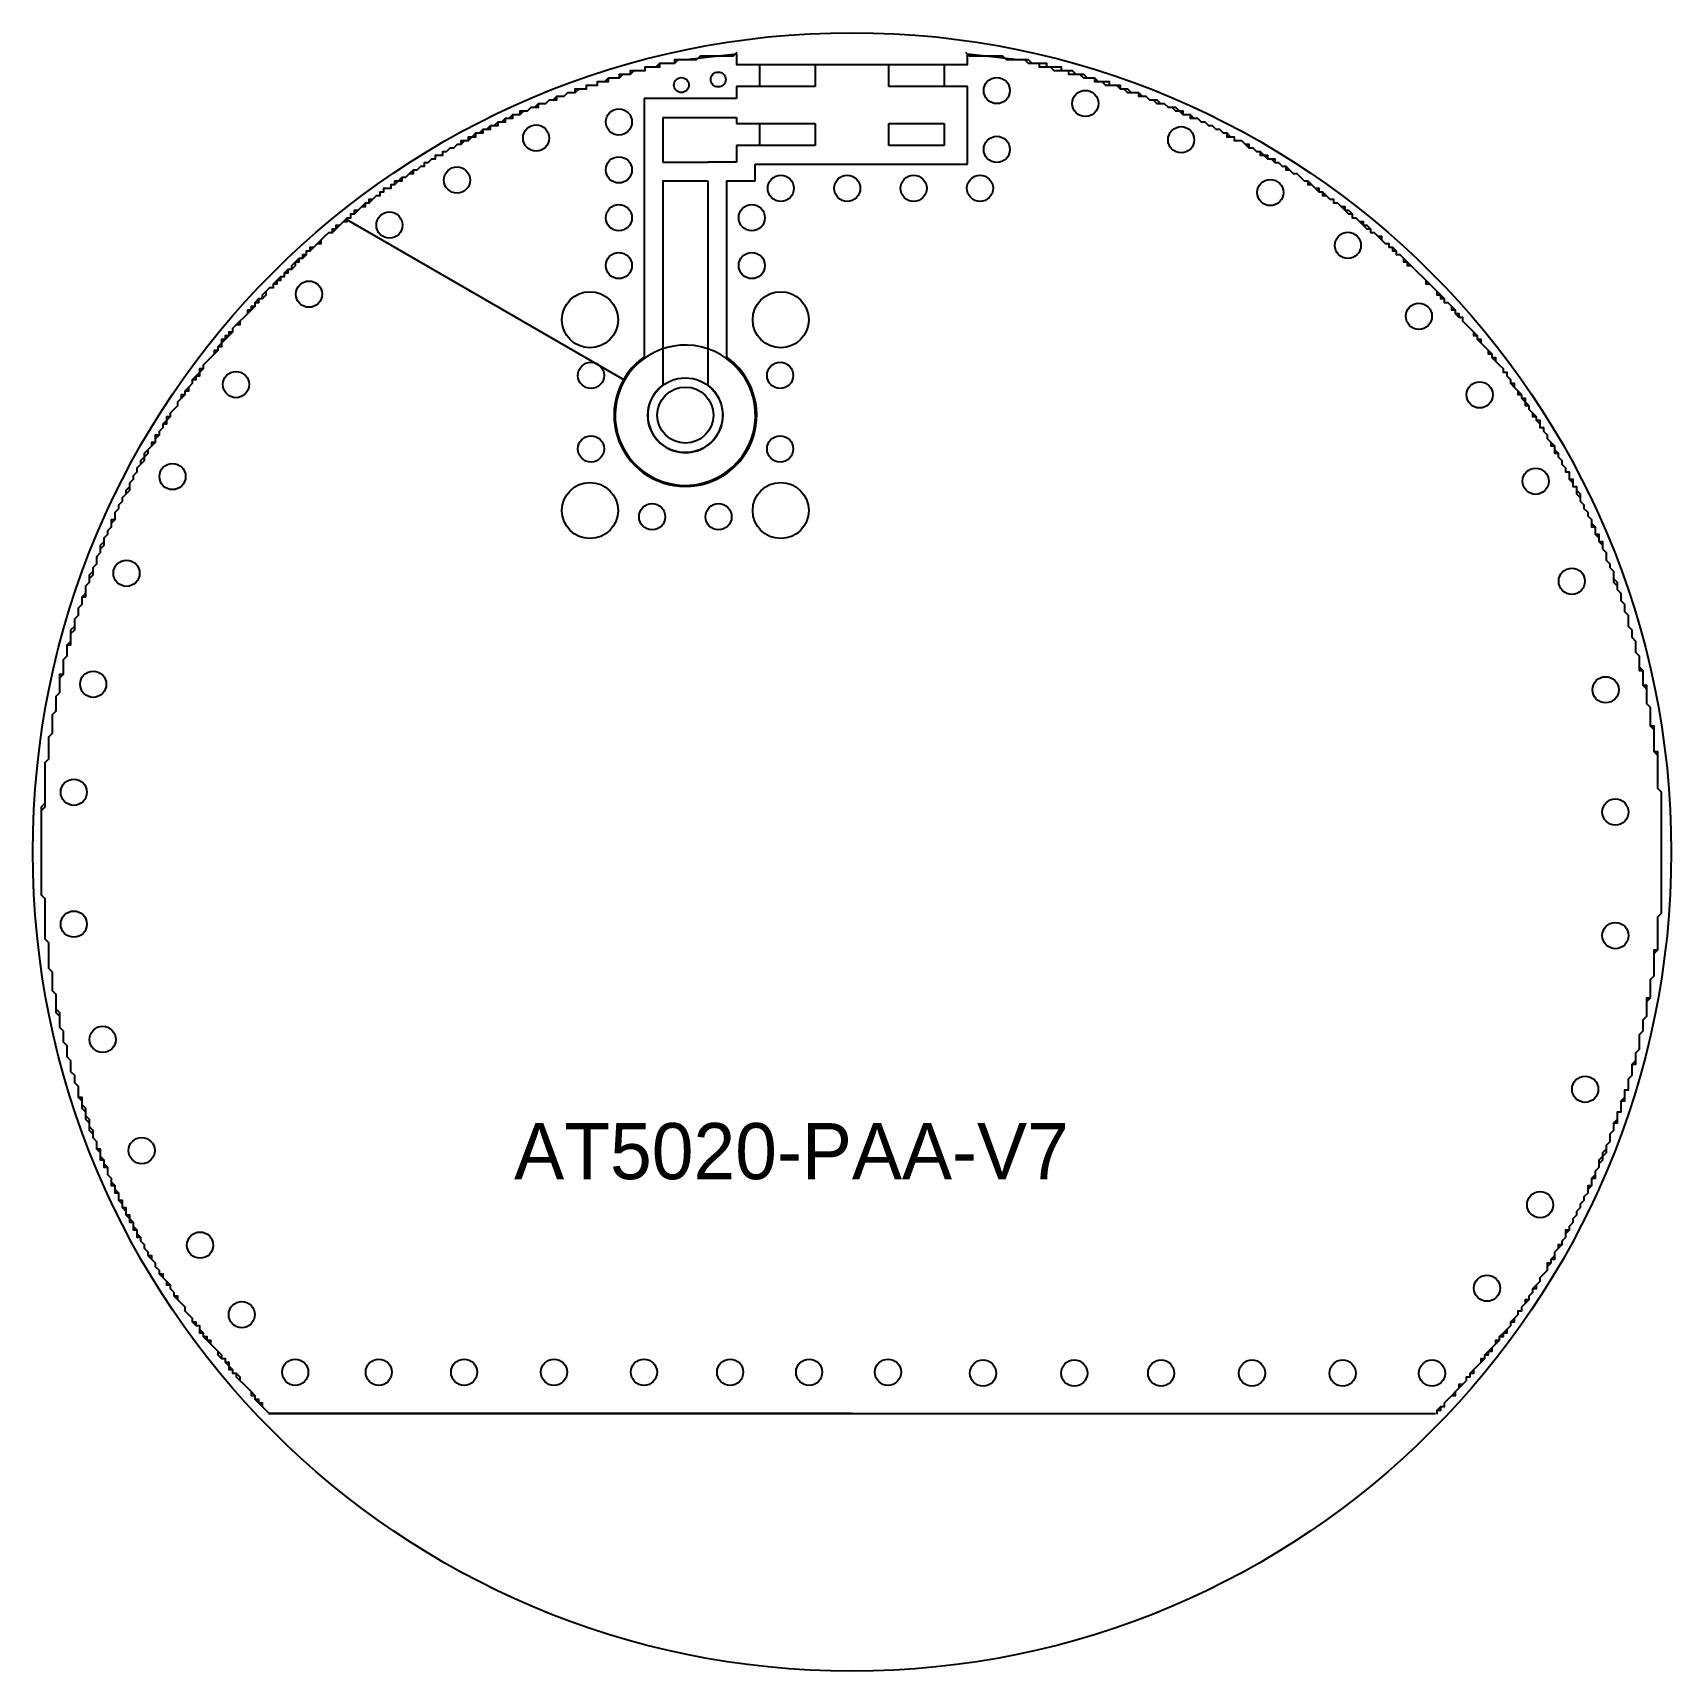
# Model space of a CAD drawing. Extents: x 17203.1 to 17247.6, y -30105.9 to -30061.4.
import ezdxf

# ---------------------------------------------------------------- set-up
doc = ezdxf.new("R2010")
doc.units = 0
for name, color, linetype in [('BOTTOM-METAL', 30, 'CONTINUOUS'), ('CUT', 7, 'CONTINUOUS'), ('HOLE', 7, 'CONTINUOUS'), ('LAND', 10, 'CONTINUOUS'), ('TEXT-TOP', 7, 'CONTINUOUS'), ('TOP-METAL', 5, 'CONTINUOUS'), ('VIA', 82, 'CONTINUOUS')]:
    doc.layers.add(name, color=color, linetype=linetype)

msp = doc.modelspace()

# ---------------------------------------------------------------- texts
at = {"layer": 'TEXT-TOP'}
msp.add_text('AT5020-PAA-V7', height=1.524, dxfattribs=at).set_placement((17216.139, -30092.519))

# ---------------------------------------------------------------- linework, layer by layer
at = {"layer": 'BOTTOM-METAL'}
for p, q in [((17219.137, -30070.814), (17211.577, -30066.449)), ((17219.14, -30070.81), (17211.581, -30066.446)), ((17225.316, -30098.885), (17209.463, -30098.885)), ((17225.316, -30098.885), (17241.169, -30098.885))]:
    msp.add_line(p, q, dxfattribs=at)
for points in [[(17220.72, -30062.117), (17222.182, -30061.947)], [(17222.182, -30061.947), (17222.182, -30062.239), (17228.45, -30062.239), (17228.45, -30061.947)], [(17228.45, -30061.947), (17229.912, -30062.117)]]:
    msp.add_lwpolyline(points, dxfattribs=at)
for points in [[(17211.6, -30066.4, 0), (17211.6, -30066.4, 0), (17211.7, -30066.4, 0), (17211.7, -30066.4, 0), (17211.7, -30066.3, 0), (17211.8, -30066.3, 0), (17211.8, -30066.3, 0), (17211.8, -30066.2, 0), (17211.9, -30066.2, 0), (17211.9, -30066.2, 0), (17211.9, -30066.2, 0), (17212, -30066.1, 0), (17212, -30066.1, 0), (17212.1, -30066.1, 0), (17212.1, -30066.1, 0), (17212.1, -30066, 0), (17212.2, -30066, 0), (17212.2, -30066, 0), (17212.2, -30065.9, 0), (17212.3, -30065.9, 0), (17212.3, -30065.9, 0), (17212.3, -30065.9, 0), (17212.4, -30065.8, 0), (17212.4, -30065.8, 0), (17212.5, -30065.8, 0), (17212.5, -30065.8, 0), (17212.5, -30065.7, 0), (17212.6, -30065.7, 0), (17212.6, -30065.7, 0), (17212.6, -30065.6, 0), (17212.7, -30065.6, 0), (17212.7, -30065.6, 0), (17212.8, -30065.6, 0), (17212.8, -30065.5, 0), (17212.8, -30065.5, 0), (17212.9, -30065.5, 0), (17212.9, -30065.5, 0), (17212.9, -30065.4, 0), (17213, -30065.4, 0), (17213, -30065.4, 0), (17213.1, -30065.4, 0), (17213.1, -30065.3, 0), (17213.1, -30065.3, 0), (17213.2, -30065.3, 0), (17213.2, -30065.3, 0), (17213.3, -30065.2, 0), (17213.3, -30065.2, 0), (17213.3, -30065.2, 0), (17213.4, -30065.2, 0), (17213.4, -30065.1, 0), (17213.4, -30065.1, 0), (17213.5, -30065.1, 0), (17213.5, -30065.1, 0), (17213.6, -30065, 0), (17213.6, -30065, 0), (17213.6, -30065, 0), (17213.7, -30065, 0), (17213.7, -30064.9, 0), (17213.8, -30064.9, 0), (17213.8, -30064.9, 0), (17213.8, -30064.9, 0), (17213.9, -30064.8, 0), (17213.9, -30064.8, 0), (17213.9, -30064.8, 0), (17214, -30064.8, 0), (17214, -30064.7, 0), (17214.1, -30064.7, 0), (17214.1, -30064.7, 0), (17214.1, -30064.7, 0), (17214.2, -30064.7, 0), (17214.2, -30064.6, 0), (17214.3, -30064.6, 0), (17214.3, -30064.6, 0), (17214.3, -30064.6, 0), (17214.4, -30064.5, 0), (17214.4, -30064.5, 0), (17214.5, -30064.5, 0), (17214.5, -30064.5, 0), (17214.5, -30064.5, 0), (17214.6, -30064.4, 0), (17214.6, -30064.4, 0), (17214.7, -30064.4, 0), (17214.7, -30064.4, 0), (17214.7, -30064.3, 0), (17214.8, -30064.3, 0), (17214.8, -30064.3, 0), (17214.9, -30064.3, 0), (17214.9, -30064.3, 0), (17214.9, -30064.2, 0), (17215, -30064.2, 0), (17215, -30064.2, 0), (17215.1, -30064.2, 0), (17215.1, -30064.1, 0), (17215.1, -30064.1, 0), (17215.2, -30064.1, 0), (17215.2, -30064.1, 0), (17215.3, -30064.1, 0), (17215.3, -30064, 0), (17215.3, -30064, 0), (17215.4, -30064, 0), (17215.4, -30064, 0), (17215.5, -30064, 0), (17215.5, -30063.9, 0), (17215.6, -30063.9, 0), (17215.6, -30063.9, 0), (17215.6, -30063.9, 0), (17215.7, -30063.9, 0), (17215.7, -30063.8, 0), (17215.8, -30063.8, 0), (17215.8, -30063.8, 0), (17215.8, -30063.8, 0), (17215.9, -30063.8, 0), (17215.9, -30063.7, 0), (17216, -30063.7, 0), (17216, -30063.7, 0), (17216, -30063.7, 0), (17216.1, -30063.7, 0), (17216.1, -30063.6, 0), (17216.2, -30063.6, 0), (17216.2, -30063.6, 0), (17216.3, -30063.6, 0), (17216.3, -30063.6, 0), (17216.3, -30063.5, 0), (17216.4, -30063.5, 0), (17216.4, -30063.5, 0), (17216.5, -30063.5, 0), (17216.5, -30063.5, 0), (17216.5, -30063.5, 0), (17216.6, -30063.4, 0), (17216.6, -30063.4, 0), (17216.7, -30063.4, 0), (17216.7, -30063.4, 0), (17216.8, -30063.4, 0), (17216.8, -30063.3, 0), (17216.8, -30063.3, 0), (17216.9, -30063.3, 0), (17216.9, -30063.3, 0), (17217, -30063.3, 0), (17217, -30063.3, 0), (17217.1, -30063.2, 0), (17217.1, -30063.2, 0), (17217.1, -30063.2, 0), (17217.2, -30063.2, 0), (17217.2, -30063.2, 0), (17217.3, -30063.2, 0), (17217.3, -30063.1, 0), (17217.4, -30063.1, 0), (17217.4, -30063.1, 0), (17217.4, -30063.1, 0), (17217.5, -30063.1, 0), (17217.5, -30063.1, 0), (17217.6, -30063, 0), (17217.6, -30063, 0), (17217.7, -30063, 0), (17217.7, -30063, 0), (17217.7, -30063, 0), (17217.8, -30063, 0), (17217.8, -30062.9, 0), (17217.9, -30062.9, 0), (17217.9, -30062.9, 0), (17218, -30062.9, 0), (17218, -30062.9, 0), (17218, -30062.9, 0), (17218.1, -30062.9, 0), (17218.1, -30062.8, 0), (17218.2, -30062.8, 0), (17218.2, -30062.8, 0), (17218.3, -30062.8, 0), (17218.3, -30062.8, 0), (17218.3, -30062.8, 0), (17218.4, -30062.8, 0), (17218.4, -30062.7, 0), (17218.5, -30062.7, 0), (17218.5, -30062.7, 0), (17218.6, -30062.7, 0), (17218.6, -30062.7, 0), (17218.6, -30062.7, 0), (17218.7, -30062.7, 0), (17218.7, -30062.6, 0), (17218.8, -30062.6, 0), (17218.8, -30062.6, 0), (17218.9, -30062.6, 0), (17218.9, -30062.6, 0), (17219, -30062.6, 0), (17219, -30062.6, 0), (17219, -30062.5, 0), (17219.1, -30062.5, 0), (17219.1, -30062.5, 0), (17219.2, -30062.5, 0), (17219.2, -30062.5, 0), (17219.3, -30062.5, 0), (17219.3, -30062.5, 0), (17219.3, -30062.4, 0), (17219.4, -30062.4, 0), (17219.4, -30062.4, 0), (17219.5, -30062.4, 0), (17219.5, -30062.4, 0), (17219.6, -30062.4, 0), (17219.6, -30062.4, 0), (17219.7, -30062.4, 0), (17219.7, -30062.3, 0), (17219.7, -30062.3, 0), (17219.8, -30062.3, 0), (17219.8, -30062.3, 0), (17219.9, -30062.3, 0), (17219.9, -30062.3, 0), (17220, -30062.3, 0), (17220, -30062.3, 0), (17220.1, -30062.3, 0), (17220.1, -30062.2, 0), (17220.1, -30062.2, 0), (17220.2, -30062.2, 0), (17220.2, -30062.2, 0), (17220.3, -30062.2, 0), (17220.3, -30062.2, 0), (17220.4, -30062.2, 0), (17220.4, -30062.2, 0), (17220.5, -30062.2, 0), (17220.5, -30062.2, 0), (17220.5, -30062.1, 0), (17220.6, -30062.1, 0), (17220.6, -30062.1, 0), (17220.7, -30062.1, 0), (17220.7, -30062.1, 0), (17220.8, -30062.1, 0), (17220.8, -30062.1, 0), (17220.9, -30062.1, 0), (17220.9, -30062.1, 0), (17221, -30062.1, 0), (17221, -30062.1, 0), (17221, -30062.1, 0), (17221.1, -30062.1, 0), (17221.1, -30062.1, 0), (17221.2, -30062, 0), (17221.2, -30062, 0), (17221.3, -30062, 0), (17221.3, -30062, 0), (17221.4, -30062, 0), (17221.4, -30062, 0), (17221.5, -30062, 0), (17221.5, -30062, 0), (17221.5, -30062, 0), (17221.6, -30062, 0), (17221.6, -30062, 0), (17221.7, -30062, 0), (17221.7, -30062, 0), (17221.8, -30062, 0), (17221.8, -30062, 0), (17221.9, -30062, 0), (17221.9, -30062, 0), (17222, -30062, 0), (17222, -30062, 0), (17222, -30062, 0), (17222.1, -30062, 0), (17222.1, -30062, 0), (17222.2, -30061.9, 0)], [(17228.4, -30061.9, 0), (17228.5, -30062, 0), (17228.6, -30062, 0), (17228.7, -30062, 0), (17228.8, -30062, 0), (17228.8, -30062, 0), (17228.9, -30062, 0), (17229, -30062, 0), (17229.1, -30062, 0), (17229.2, -30062, 0), (17229.2, -30062, 0), (17229.3, -30062, 0), (17229.4, -30062, 0), (17229.5, -30062.1, 0), (17229.6, -30062.1, 0), (17229.6, -30062.1, 0), (17229.7, -30062.1, 0), (17229.8, -30062.1, 0), (17229.9, -30062.1, 0), (17229.9, -30062.1, 0), (17230, -30062.1, 0), (17230.1, -30062.1, 0), (17230.2, -30062.2, 0), (17230.3, -30062.2, 0), (17230.3, -30062.2, 0), (17230.4, -30062.2, 0), (17230.5, -30062.2, 0), (17230.6, -30062.2, 0), (17230.6, -30062.3, 0), (17230.7, -30062.3, 0), (17230.8, -30062.3, 0), (17230.9, -30062.3, 0), (17231, -30062.3, 0), (17231, -30062.4, 0), (17231.1, -30062.4, 0), (17231.2, -30062.4, 0), (17231.3, -30062.4, 0), (17231.3, -30062.4, 0), (17231.4, -30062.5, 0), (17231.5, -30062.5, 0), (17231.6, -30062.5, 0), (17231.6, -30062.5, 0), (17231.7, -30062.6, 0), (17231.8, -30062.6, 0), (17231.9, -30062.6, 0), (17231.9, -30062.6, 0), (17232, -30062.7, 0), (17232.1, -30062.7, 0), (17232.2, -30062.7, 0), (17232.3, -30062.7, 0), (17232.3, -30062.8, 0), (17232.4, -30062.8, 0), (17232.5, -30062.8, 0), (17232.6, -30062.8, 0), (17232.6, -30062.9, 0), (17232.7, -30062.9, 0), (17232.8, -30062.9, 0), (17232.9, -30063, 0), (17232.9, -30063, 0), (17233, -30063, 0), (17233.1, -30063, 0), (17233.1, -30063.1, 0), (17233.2, -30063.1, 0), (17233.3, -30063.1, 0), (17233.4, -30063.2, 0), (17233.4, -30063.2, 0), (17233.5, -30063.2, 0), (17233.6, -30063.3, 0), (17233.7, -30063.3, 0), (17233.7, -30063.3, 0), (17233.8, -30063.3, 0), (17233.9, -30063.4, 0), (17234, -30063.4, 0), (17234, -30063.4, 0), (17234.1, -30063.5, 0), (17234.2, -30063.5, 0), (17234.2, -30063.5, 0), (17234.3, -30063.6, 0), (17234.4, -30063.6, 0), (17234.5, -30063.6, 0), (17234.5, -30063.7, 0), (17234.6, -30063.7, 0), (17234.7, -30063.7, 0), (17234.8, -30063.8, 0), (17234.8, -30063.8, 0), (17234.9, -30063.8, 0), (17235, -30063.9, 0), (17235, -30063.9, 0), (17235.1, -30063.9, 0), (17235.2, -30064, 0), (17235.3, -30064, 0), (17235.3, -30064, 0), (17235.4, -30064.1, 0), (17235.5, -30064.1, 0), (17235.5, -30064.2, 0), (17235.6, -30064.2, 0), (17235.7, -30064.2, 0), (17235.7, -30064.3, 0), (17235.8, -30064.3, 0), (17235.9, -30064.3, 0), (17236, -30064.4, 0), (17236, -30064.4, 0), (17236.1, -30064.5, 0), (17236.2, -30064.5, 0), (17236.2, -30064.5, 0), (17236.3, -30064.6, 0), (17236.4, -30064.6, 0), (17236.4, -30064.7, 0), (17236.5, -30064.7, 0), (17236.6, -30064.7, 0), (17236.6, -30064.8, 0), (17236.7, -30064.8, 0), (17236.8, -30064.9, 0), (17236.9, -30064.9, 0), (17236.9, -30064.9, 0), (17237, -30065, 0), (17237.1, -30065, 0), (17237.1, -30065.1, 0), (17237.2, -30065.1, 0), (17237.3, -30065.2, 0), (17237.3, -30065.2, 0), (17237.4, -30065.2, 0), (17237.5, -30065.3, 0), (17237.5, -30065.3, 0), (17237.6, -30065.4, 0), (17237.7, -30065.4, 0), (17237.7, -30065.5, 0), (17237.8, -30065.5, 0), (17237.8, -30065.5, 0), (17237.9, -30065.6, 0), (17238, -30065.6, 0), (17238, -30065.7, 0), (17238.1, -30065.7, 0), (17238.2, -30065.8, 0), (17238.2, -30065.8, 0), (17238.3, -30065.9, 0), (17238.4, -30065.9, 0), (17238.4, -30066, 0), (17238.5, -30066, 0), (17238.6, -30066.1, 0), (17238.6, -30066.1, 0), (17238.7, -30066.2, 0), (17238.7, -30066.2, 0), (17238.8, -30066.3, 0), (17238.9, -30066.3, 0), (17238.9, -30066.4, 0), (17239, -30066.4, 0), (17239.1, -30066.5, 0), (17239.1, -30066.5, 0), (17239.2, -30066.6, 0), (17239.2, -30066.6, 0), (17239.3, -30066.7, 0), (17239.4, -30066.7, 0), (17239.4, -30066.8, 0), (17239.5, -30066.8, 0), (17239.6, -30066.9, 0), (17239.6, -30066.9, 0), (17239.7, -30067, 0), (17239.7, -30067, 0), (17239.8, -30067.1, 0), (17239.9, -30067.1, 0), (17239.9, -30067.2, 0), (17240, -30067.2, 0), (17240, -30067.3, 0), (17240.1, -30067.3, 0), (17240.1, -30067.4, 0), (17240.2, -30067.4, 0), (17240.3, -30067.5, 0), (17240.3, -30067.5, 0), (17240.4, -30067.6, 0), (17240.4, -30067.7, 0), (17240.5, -30067.7, 0), (17240.6, -30067.8, 0), (17240.6, -30067.8, 0), (17240.7, -30067.9, 0), (17240.7, -30067.9, 0), (17240.8, -30068, 0), (17240.8, -30068, 0), (17240.9, -30068.1, 0), (17240.9, -30068.2, 0), (17241, -30068.2, 0), (17241.1, -30068.3, 0), (17241.1, -30068.3, 0), (17241.2, -30068.4, 0), (17241.2, -30068.4, 0), (17241.3, -30068.5, 0), (17241.3, -30068.6, 0), (17241.4, -30068.6, 0), (17241.4, -30068.7, 0), (17241.5, -30068.7, 0), (17241.6, -30068.8, 0), (17241.6, -30068.8, 0), (17241.7, -30068.9, 0), (17241.7, -30069, 0), (17241.8, -30069, 0), (17241.8, -30069.1, 0), (17241.9, -30069.1, 0), (17241.9, -30069.2, 0), (17242, -30069.3, 0), (17242, -30069.3, 0), (17242.1, -30069.4, 0), (17242.1, -30069.4, 0), (17242.2, -30069.5, 0), (17242.2, -30069.6, 0), (17242.3, -30069.6, 0), (17242.3, -30069.7, 0), (17242.4, -30069.7, 0), (17242.4, -30069.8, 0), (17242.5, -30069.9, 0), (17242.5, -30069.9, 0), (17242.6, -30070, 0), (17242.6, -30070.1, 0), (17242.7, -30070.1, 0), (17242.7, -30070.2, 0), (17242.8, -30070.2, 0), (17242.8, -30070.3, 0), (17242.9, -30070.4, 0), (17242.9, -30070.4, 0), (17243, -30070.5, 0), (17243, -30070.6, 0), (17243.1, -30070.6, 0), (17243.1, -30070.7, 0), (17243.2, -30070.8, 0), (17243.2, -30070.8, 0), (17243.2, -30070.9, 0), (17243.3, -30071, 0), (17243.3, -30071, 0), (17243.4, -30071.1, 0), (17243.4, -30071.1, 0), (17243.5, -30071.2, 0), (17243.5, -30071.3, 0), (17243.6, -30071.3, 0), (17243.6, -30071.4, 0), (17243.7, -30071.5, 0), (17243.7, -30071.5, 0), (17243.7, -30071.6, 0), (17243.8, -30071.7, 0), (17243.8, -30071.7, 0), (17243.9, -30071.8, 0), (17243.9, -30071.9, 0), (17244, -30071.9, 0), (17244, -30072, 0), (17244, -30072.1, 0), (17244.1, -30072.1, 0), (17244.1, -30072.2, 0), (17244.2, -30072.3, 0), (17244.2, -30072.4, 0), (17244.2, -30072.4, 0), (17244.3, -30072.5, 0), (17244.3, -30072.6, 0), (17244.4, -30072.6, 0), (17244.4, -30072.7, 0), (17244.4, -30072.8, 0), (17244.5, -30072.8, 0), (17244.5, -30072.9, 0), (17244.6, -30073, 0), (17244.6, -30073, 0), (17244.6, -30073.1, 0), (17244.7, -30073.2, 0), (17244.7, -30073.3, 0), (17244.8, -30073.3, 0), (17244.8, -30073.4, 0), (17244.8, -30073.5, 0), (17244.9, -30073.5, 0), (17244.9, -30073.6, 0), (17244.9, -30073.7, 0), (17245, -30073.7, 0), (17245, -30073.8, 0), (17245, -30073.9, 0), (17245.1, -30074, 0), (17245.1, -30074, 0), (17245.1, -30074.1, 0), (17245.2, -30074.2, 0), (17245.2, -30074.2, 0), (17245.2, -30074.3, 0), (17245.3, -30074.4, 0), (17245.3, -30074.5, 0), (17245.3, -30074.5, 0), (17245.4, -30074.6, 0), (17245.4, -30074.7, 0), (17245.4, -30074.8, 0), (17245.5, -30074.8, 0), (17245.5, -30074.9, 0), (17245.5, -30075, 0), (17245.6, -30075, 0), (17245.6, -30075.1, 0), (17245.6, -30075.2, 0), (17245.7, -30075.3, 0), (17245.7, -30075.3, 0), (17245.7, -30075.4, 0), (17245.8, -30075.5, 0), (17245.8, -30075.6, 0), (17245.8, -30075.6, 0), (17245.8, -30075.7, 0), (17245.9, -30075.8, 0), (17245.9, -30075.9, 0), (17245.9, -30075.9, 0), (17246, -30076, 0), (17246, -30076.1, 0), (17246, -30076.2, 0), (17246, -30076.2, 0), (17246.1, -30076.3, 0), (17246.1, -30076.4, 0), (17246.1, -30076.5, 0), (17246.1, -30076.5, 0), (17246.2, -30076.6, 0), (17246.2, -30076.7, 0), (17246.2, -30076.8, 0), (17246.2, -30076.8, 0), (17246.3, -30076.9, 0), (17246.3, -30077, 0), (17246.3, -30077.1, 0), (17246.3, -30077.1, 0), (17246.4, -30077.2, 0), (17246.4, -30077.3, 0), (17246.4, -30077.4, 0), (17246.4, -30077.4, 0), (17246.4, -30077.5, 0), (17246.5, -30077.6, 0), (17246.5, -30077.7, 0), (17246.5, -30077.7, 0), (17246.5, -30077.8, 0), (17246.6, -30077.9, 0), (17246.6, -30078, 0), (17246.6, -30078.1, 0), (17246.6, -30078.1, 0), (17246.6, -30078.2, 0), (17246.7, -30078.3, 0), (17246.7, -30078.4, 0), (17246.7, -30078.4, 0), (17246.7, -30078.5, 0), (17246.7, -30078.6, 0), (17246.7, -30078.7, 0), (17246.8, -30078.7, 0), (17246.8, -30078.8, 0), (17246.8, -30078.9, 0), (17246.8, -30079, 0), (17246.8, -30079.1, 0), (17246.9, -30079.1, 0), (17246.9, -30079.2, 0), (17246.9, -30079.3, 0), (17246.9, -30079.4, 0), (17246.9, -30079.4, 0), (17246.9, -30079.5, 0), (17246.9, -30079.6, 0), (17247, -30079.7, 0), (17247, -30079.8, 0), (17247, -30079.8, 0), (17247, -30079.9, 0), (17247, -30080, 0), (17247, -30080.1, 0), (17247, -30080.2, 0), (17247.1, -30080.2, 0), (17247.1, -30080.3, 0), (17247.1, -30080.4, 0), (17247.1, -30080.5, 0), (17247.1, -30080.5, 0), (17247.1, -30080.6, 0), (17247.1, -30080.7, 0), (17247.1, -30080.8, 0), (17247.1, -30080.9, 0), (17247.2, -30080.9, 0), (17247.2, -30081, 0), (17247.2, -30081.1, 0), (17247.2, -30081.2, 0), (17247.2, -30081.3, 0), (17247.2, -30081.3, 0), (17247.2, -30081.4, 0), (17247.2, -30081.5, 0), (17247.2, -30081.6, 0), (17247.2, -30081.6, 0), (17247.2, -30081.7, 0), (17247.2, -30081.8, 0), (17247.2, -30081.9, 0), (17247.3, -30082, 0), (17247.3, -30082, 0), (17247.3, -30082.1, 0), (17247.3, -30082.2, 0), (17247.3, -30082.3, 0), (17247.3, -30082.4, 0), (17247.3, -30082.4, 0), (17247.3, -30082.5, 0), (17247.3, -30082.6, 0), (17247.3, -30082.7, 0), (17247.3, -30082.8, 0), (17247.3, -30082.8, 0), (17247.3, -30082.9, 0), (17247.3, -30083, 0), (17247.3, -30083.1, 0), (17247.3, -30083.2, 0), (17247.3, -30083.2, 0), (17247.3, -30083.3, 0), (17247.3, -30083.4, 0), (17247.3, -30083.5, 0), (17247.3, -30083.6, 0), (17247.3, -30083.6, 0), (17247.3, -30083.7, 0), (17247.3, -30083.8, 0), (17247.3, -30083.9, 0), (17247.3, -30084, 0), (17247.3, -30084, 0), (17247.3, -30084.1, 0), (17247.3, -30084.2, 0), (17247.3, -30084.3, 0), (17247.3, -30084.3, 0), (17247.3, -30084.4, 0), (17247.3, -30084.5, 0), (17247.3, -30084.6, 0), (17247.3, -30084.7, 0), (17247.3, -30084.7, 0), (17247.3, -30084.8, 0), (17247.3, -30084.9, 0), (17247.3, -30085, 0), (17247.3, -30085.1, 0), (17247.3, -30085.1, 0), (17247.3, -30085.2, 0), (17247.3, -30085.3, 0), (17247.2, -30085.4, 0), (17247.2, -30085.5, 0), (17247.2, -30085.5, 0), (17247.2, -30085.6, 0), (17247.2, -30085.7, 0), (17247.2, -30085.8, 0), (17247.2, -30085.9, 0), (17247.2, -30085.9, 0), (17247.2, -30086, 0), (17247.2, -30086.1, 0), (17247.2, -30086.2, 0), (17247.2, -30086.3, 0), (17247.1, -30086.3, 0), (17247.1, -30086.4, 0), (17247.1, -30086.5, 0), (17247.1, -30086.6, 0), (17247.1, -30086.6, 0), (17247.1, -30086.7, 0), (17247.1, -30086.8, 0), (17247.1, -30086.9, 0), (17247.1, -30087, 0), (17247.1, -30087, 0), (17247, -30087.1, 0), (17247, -30087.2, 0), (17247, -30087.3, 0), (17247, -30087.4, 0), (17247, -30087.4, 0), (17247, -30087.5, 0), (17247, -30087.6, 0), (17246.9, -30087.7, 0), (17246.9, -30087.7, 0), (17246.9, -30087.8, 0), (17246.9, -30087.9, 0), (17246.9, -30088, 0), (17246.9, -30088.1, 0), (17246.9, -30088.1, 0), (17246.8, -30088.2, 0), (17246.8, -30088.3, 0), (17246.8, -30088.4, 0), (17246.8, -30088.4, 0), (17246.8, -30088.5, 0), (17246.7, -30088.6, 0), (17246.7, -30088.7, 0), (17246.7, -30088.8, 0), (17246.7, -30088.8, 0), (17246.7, -30088.9, 0), (17246.7, -30089, 0), (17246.6, -30089.1, 0), (17246.6, -30089.1, 0), (17246.6, -30089.2, 0), (17246.6, -30089.3, 0), (17246.6, -30089.4, 0), (17246.5, -30089.4, 0), (17246.5, -30089.5, 0), (17246.5, -30089.6, 0), (17246.5, -30089.7, 0), (17246.4, -30089.8, 0), (17246.4, -30089.8, 0), (17246.4, -30089.9, 0), (17246.4, -30090, 0), (17246.4, -30090.1, 0), (17246.3, -30090.1, 0), (17246.3, -30090.2, 0), (17246.3, -30090.3, 0), (17246.3, -30090.4, 0), (17246.2, -30090.4, 0), (17246.2, -30090.5, 0), (17246.2, -30090.6, 0), (17246.2, -30090.7, 0), (17246.1, -30090.7, 0), (17246.1, -30090.8, 0), (17246.1, -30090.9, 0), (17246.1, -30091, 0), (17246, -30091, 0), (17246, -30091.1, 0), (17246, -30091.2, 0), (17245.9, -30091.3, 0), (17245.9, -30091.3, 0), (17245.9, -30091.4, 0), (17245.9, -30091.5, 0), (17245.8, -30091.6, 0), (17245.8, -30091.6, 0), (17245.8, -30091.7, 0), (17245.7, -30091.8, 0), (17245.7, -30091.9, 0), (17245.7, -30091.9, 0), (17245.7, -30092, 0), (17245.6, -30092.1, 0), (17245.6, -30092.2, 0), (17245.6, -30092.2, 0), (17245.5, -30092.3, 0), (17245.5, -30092.4, 0), (17245.5, -30092.4, 0), (17245.4, -30092.5, 0), (17245.4, -30092.6, 0), (17245.4, -30092.7, 0), (17245.3, -30092.7, 0), (17245.3, -30092.8, 0), (17245.3, -30092.9, 0), (17245.2, -30093, 0), (17245.2, -30093, 0), (17245.2, -30093.1, 0), (17245.1, -30093.2, 0), (17245.1, -30093.2, 0), (17245.1, -30093.3, 0), (17245, -30093.4, 0), (17245, -30093.5, 0), (17245, -30093.5, 0), (17244.9, -30093.6, 0), (17244.9, -30093.7, 0), (17244.9, -30093.7, 0), (17244.8, -30093.8, 0), (17244.8, -30093.9, 0), (17244.7, -30093.9, 0), (17244.7, -30094, 0), (17244.7, -30094.1, 0), (17244.6, -30094.2, 0), (17244.6, -30094.2, 0), (17244.6, -30094.3, 0), (17244.5, -30094.4, 0), (17244.5, -30094.4, 0), (17244.4, -30094.5, 0), (17244.4, -30094.6, 0), (17244.4, -30094.6, 0), (17244.3, -30094.7, 0), (17244.3, -30094.8, 0), (17244.2, -30094.8, 0), (17244.2, -30094.9, 0), (17244.2, -30095, 0), (17244.1, -30095.1, 0), (17244.1, -30095.1, 0), (17244, -30095.2, 0), (17244, -30095.3, 0), (17244, -30095.3, 0), (17243.9, -30095.4, 0), (17243.9, -30095.5, 0), (17243.8, -30095.5, 0), (17243.8, -30095.6, 0), (17243.7, -30095.7, 0), (17243.7, -30095.7, 0), (17243.7, -30095.8, 0), (17243.6, -30095.9, 0), (17243.6, -30095.9, 0), (17243.5, -30096, 0), (17243.5, -30096.1, 0), (17243.4, -30096.1, 0), (17243.4, -30096.2, 0), (17243.3, -30096.3, 0), (17243.3, -30096.3, 0), (17243.2, -30096.4, 0), (17243.2, -30096.4, 0), (17243.2, -30096.5, 0), (17243.1, -30096.6, 0), (17243.1, -30096.6, 0), (17243, -30096.7, 0), (17243, -30096.8, 0), (17242.9, -30096.8, 0), (17242.9, -30096.9, 0), (17242.8, -30097, 0), (17242.8, -30097, 0), (17242.7, -30097.1, 0), (17242.7, -30097.1, 0), (17242.6, -30097.2, 0), (17242.6, -30097.3, 0), (17242.5, -30097.3, 0), (17242.5, -30097.4, 0), (17242.4, -30097.5, 0), (17242.4, -30097.5, 0), (17242.3, -30097.6, 0), (17242.3, -30097.6, 0), (17242.2, -30097.7, 0), (17242.2, -30097.8, 0), (17242.1, -30097.8, 0), (17242.1, -30097.9, 0), (17242, -30097.9, 0), (17242, -30098, 0), (17241.9, -30098.1, 0), (17241.9, -30098.1, 0), (17241.8, -30098.2, 0), (17241.8, -30098.2, 0), (17241.7, -30098.3, 0), (17241.7, -30098.4, 0), (17241.6, -30098.4, 0), (17241.5, -30098.5, 0), (17241.5, -30098.5, 0), (17241.4, -30098.6, 0), (17241.4, -30098.7, 0), (17241.3, -30098.7, 0), (17241.3, -30098.8, 0), (17241.2, -30098.8, 0), (17241.2, -30098.9, 0)], [(17209.5, -30098.9, 0), (17209.4, -30098.8, 0), (17209.3, -30098.7, 0), (17209.3, -30098.6, 0), (17209.2, -30098.6, 0), (17209.1, -30098.5, 0), (17209.1, -30098.4, 0), (17209, -30098.3, 0), (17208.9, -30098.2, 0), (17208.9, -30098.2, 0), (17208.8, -30098.1, 0), (17208.7, -30098, 0), (17208.7, -30097.9, 0), (17208.6, -30097.8, 0), (17208.5, -30097.8, 0), (17208.5, -30097.7, 0), (17208.4, -30097.6, 0), (17208.3, -30097.5, 0), (17208.3, -30097.4, 0), (17208.2, -30097.4, 0), (17208.1, -30097.3, 0), (17208.1, -30097.2, 0), (17208, -30097.1, 0), (17207.9, -30097, 0), (17207.9, -30096.9, 0), (17207.8, -30096.9, 0), (17207.7, -30096.8, 0), (17207.7, -30096.7, 0), (17207.6, -30096.6, 0), (17207.6, -30096.5, 0), (17207.5, -30096.5, 0), (17207.4, -30096.4, 0), (17207.4, -30096.3, 0), (17207.3, -30096.2, 0), (17207.2, -30096.1, 0), (17207.2, -30096, 0), (17207.1, -30095.9, 0), (17207.1, -30095.9, 0), (17207, -30095.8, 0), (17206.9, -30095.7, 0), (17206.9, -30095.6, 0), (17206.8, -30095.5, 0), (17206.8, -30095.4, 0), (17206.7, -30095.3, 0), (17206.7, -30095.3, 0), (17206.6, -30095.2, 0), (17206.5, -30095.1, 0), (17206.5, -30095, 0), (17206.4, -30094.9, 0), (17206.4, -30094.8, 0), (17206.3, -30094.7, 0), (17206.3, -30094.6, 0), (17206.2, -30094.6, 0), (17206.2, -30094.5, 0), (17206.1, -30094.4, 0), (17206.1, -30094.3, 0), (17206, -30094.2, 0), (17206, -30094.1, 0), (17205.9, -30094, 0), (17205.9, -30093.9, 0), (17205.8, -30093.8, 0), (17205.8, -30093.7, 0), (17205.7, -30093.6, 0), (17205.7, -30093.6, 0), (17205.6, -30093.5, 0), (17205.6, -30093.4, 0), (17205.5, -30093.3, 0), (17205.5, -30093.2, 0), (17205.4, -30093.1, 0), (17205.4, -30093, 0), (17205.4, -30092.9, 0), (17205.3, -30092.8, 0), (17205.3, -30092.7, 0), (17205.2, -30092.6, 0), (17205.2, -30092.5, 0), (17205.1, -30092.4, 0), (17205.1, -30092.3, 0), (17205.1, -30092.2, 0), (17205, -30092.1, 0), (17205, -30092, 0), (17204.9, -30091.9, 0), (17204.9, -30091.8, 0), (17204.9, -30091.7, 0), (17204.8, -30091.7, 0), (17204.8, -30091.6, 0), (17204.8, -30091.5, 0), (17204.7, -30091.4, 0), (17204.7, -30091.3, 0), (17204.6, -30091.2, 0), (17204.6, -30091.1, 0), (17204.6, -30091, 0), (17204.5, -30090.9, 0), (17204.5, -30090.8, 0), (17204.5, -30090.7, 0), (17204.4, -30090.6, 0), (17204.4, -30090.5, 0), (17204.4, -30090.4, 0), (17204.3, -30090.3, 0), (17204.3, -30090.2, 0), (17204.3, -30090.1, 0), (17204.3, -30090, 0), (17204.2, -30089.9, 0), (17204.2, -30089.8, 0), (17204.2, -30089.7, 0), (17204.1, -30089.6, 0), (17204.1, -30089.5, 0), (17204.1, -30089.4, 0), (17204.1, -30089.3, 0), (17204, -30089.2, 0), (17204, -30089.1, 0), (17204, -30089, 0), (17204, -30088.9, 0), (17203.9, -30088.8, 0), (17203.9, -30088.7, 0), (17203.9, -30088.6, 0), (17203.9, -30088.5, 0), (17203.8, -30088.4, 0), (17203.8, -30088.3, 0), (17203.8, -30088.2, 0), (17203.8, -30088.1, 0), (17203.7, -30088, 0), (17203.7, -30087.9, 0), (17203.7, -30087.8, 0), (17203.7, -30087.7, 0), (17203.7, -30087.5, 0), (17203.6, -30087.4, 0), (17203.6, -30087.3, 0), (17203.6, -30087.2, 0), (17203.6, -30087.1, 0), (17203.6, -30087, 0), (17203.6, -30086.9, 0), (17203.5, -30086.8, 0), (17203.5, -30086.7, 0), (17203.5, -30086.6, 0), (17203.5, -30086.5, 0), (17203.5, -30086.4, 0), (17203.5, -30086.3, 0), (17203.5, -30086.2, 0), (17203.5, -30086.1, 0), (17203.4, -30086, 0), (17203.4, -30085.9, 0), (17203.4, -30085.8, 0), (17203.4, -30085.7, 0), (17203.4, -30085.6, 0), (17203.4, -30085.5, 0), (17203.4, -30085.4, 0), (17203.4, -30085.3, 0), (17203.4, -30085.2, 0), (17203.4, -30085.1, 0), (17203.4, -30085, 0), (17203.4, -30084.9, 0), (17203.3, -30084.8, 0), (17203.3, -30084.6, 0), (17203.3, -30084.5, 0), (17203.3, -30084.4, 0), (17203.3, -30084.3, 0), (17203.3, -30084.2, 0), (17203.3, -30084.1, 0), (17203.3, -30084, 0), (17203.3, -30083.9, 0), (17203.3, -30083.8, 0), (17203.3, -30083.7, 0), (17203.3, -30083.6, 0), (17203.3, -30083.5, 0), (17203.3, -30083.4, 0), (17203.3, -30083.3, 0), (17203.3, -30083.2, 0), (17203.3, -30083.1, 0), (17203.3, -30083, 0), (17203.3, -30082.9, 0), (17203.3, -30082.8, 0), (17203.3, -30082.7, 0), (17203.3, -30082.6, 0), (17203.3, -30082.5, 0), (17203.4, -30082.4, 0), (17203.4, -30082.3, 0), (17203.4, -30082.1, 0), (17203.4, -30082, 0), (17203.4, -30081.9, 0), (17203.4, -30081.8, 0), (17203.4, -30081.7, 0), (17203.4, -30081.6, 0), (17203.4, -30081.5, 0), (17203.4, -30081.4, 0), (17203.4, -30081.3, 0), (17203.4, -30081.2, 0), (17203.5, -30081.1, 0), (17203.5, -30081, 0), (17203.5, -30080.9, 0), (17203.5, -30080.8, 0), (17203.5, -30080.7, 0), (17203.5, -30080.6, 0), (17203.5, -30080.5, 0), (17203.6, -30080.4, 0), (17203.6, -30080.3, 0), (17203.6, -30080.2, 0), (17203.6, -30080.1, 0), (17203.6, -30080, 0), (17203.6, -30079.9, 0), (17203.7, -30079.8, 0), (17203.7, -30079.7, 0), (17203.7, -30079.6, 0), (17203.7, -30079.5, 0), (17203.7, -30079.4, 0), (17203.8, -30079.3, 0), (17203.8, -30079.2, 0), (17203.8, -30079.1, 0), (17203.8, -30079, 0), (17203.8, -30078.9, 0), (17203.9, -30078.8, 0), (17203.9, -30078.6, 0), (17203.9, -30078.5, 0), (17203.9, -30078.4, 0), (17204, -30078.3, 0), (17204, -30078.2, 0), (17204, -30078.1, 0), (17204, -30078, 0), (17204.1, -30077.9, 0), (17204.1, -30077.8, 0), (17204.1, -30077.7, 0), (17204.1, -30077.6, 0), (17204.2, -30077.5, 0), (17204.2, -30077.4, 0), (17204.2, -30077.3, 0), (17204.3, -30077.2, 0), (17204.3, -30077.1, 0), (17204.3, -30077, 0), (17204.4, -30076.9, 0), (17204.4, -30076.8, 0), (17204.4, -30076.7, 0), (17204.5, -30076.6, 0), (17204.5, -30076.5, 0), (17204.5, -30076.4, 0), (17204.6, -30076.3, 0), (17204.6, -30076.3, 0), (17204.6, -30076.2, 0), (17204.7, -30076.1, 0), (17204.7, -30076, 0), (17204.7, -30075.9, 0), (17204.8, -30075.8, 0), (17204.8, -30075.7, 0), (17204.8, -30075.6, 0), (17204.9, -30075.5, 0), (17204.9, -30075.4, 0), (17205, -30075.3, 0), (17205, -30075.2, 0), (17205, -30075.1, 0), (17205.1, -30075, 0), (17205.1, -30074.9, 0), (17205.2, -30074.8, 0), (17205.2, -30074.7, 0), (17205.3, -30074.6, 0), (17205.3, -30074.5, 0), (17205.3, -30074.4, 0), (17205.4, -30074.3, 0), (17205.4, -30074.2, 0), (17205.5, -30074.1, 0), (17205.5, -30074, 0), (17205.6, -30073.9, 0), (17205.6, -30073.9, 0), (17205.7, -30073.8, 0), (17205.7, -30073.7, 0), (17205.7, -30073.6, 0), (17205.8, -30073.5, 0), (17205.8, -30073.4, 0), (17205.9, -30073.3, 0), (17205.9, -30073.2, 0), (17206, -30073.1, 0), (17206, -30073, 0), (17206.1, -30072.9, 0), (17206.1, -30072.8, 0), (17206.2, -30072.7, 0), (17206.2, -30072.7, 0), (17206.3, -30072.6, 0), (17206.4, -30072.5, 0), (17206.4, -30072.4, 0), (17206.5, -30072.3, 0), (17206.5, -30072.2, 0), (17206.6, -30072.1, 0), (17206.6, -30072, 0), (17206.7, -30071.9, 0), (17206.7, -30071.9, 0), (17206.8, -30071.8, 0), (17206.8, -30071.7, 0), (17206.9, -30071.6, 0), (17207, -30071.5, 0), (17207, -30071.4, 0), (17207.1, -30071.3, 0), (17207.1, -30071.2, 0), (17207.2, -30071.2, 0), (17207.2, -30071.1, 0), (17207.3, -30071, 0), (17207.4, -30070.9, 0), (17207.4, -30070.8, 0), (17207.5, -30070.7, 0), (17207.6, -30070.7, 0), (17207.6, -30070.6, 0), (17207.7, -30070.5, 0), (17207.7, -30070.4, 0), (17207.8, -30070.3, 0), (17207.9, -30070.2, 0), (17207.9, -30070.2, 0), (17208, -30070.1, 0), (17208.1, -30070, 0), (17208.1, -30069.9, 0), (17208.2, -30069.8, 0), (17208.3, -30069.7, 0), (17208.3, -30069.7, 0), (17208.4, -30069.6, 0), (17208.5, -30069.5, 0), (17208.5, -30069.4, 0), (17208.6, -30069.3, 0), (17208.7, -30069.3, 0), (17208.7, -30069.2, 0), (17208.8, -30069.1, 0), (17208.9, -30069, 0), (17208.9, -30069, 0), (17209, -30068.9, 0), (17209.1, -30068.8, 0), (17209.1, -30068.7, 0), (17209.2, -30068.6, 0), (17209.3, -30068.6, 0), (17209.4, -30068.5, 0), (17209.4, -30068.4, 0), (17209.5, -30068.3, 0), (17209.6, -30068.3, 0), (17209.6, -30068.2, 0), (17209.7, -30068.1, 0), (17209.8, -30068, 0), (17209.9, -30068, 0), (17209.9, -30067.9, 0), (17210, -30067.8, 0), (17210.1, -30067.8, 0), (17210.2, -30067.7, 0), (17210.2, -30067.6, 0), (17210.3, -30067.5, 0), (17210.4, -30067.5, 0), (17210.5, -30067.4, 0), (17210.5, -30067.3, 0), (17210.6, -30067.3, 0), (17210.7, -30067.2, 0), (17210.8, -30067.1, 0), (17210.9, -30067.1, 0), (17210.9, -30067, 0), (17211, -30066.9, 0), (17211.1, -30066.8, 0), (17211.2, -30066.8, 0), (17211.3, -30066.7, 0), (17211.3, -30066.6, 0), (17211.4, -30066.6, 0), (17211.5, -30066.5, 0), (17211.6, -30066.4, 0)]]:
    msp.add_polyline3d(points, dxfattribs=at)
msp.add_circle((17220.787, -30071.767), 1.016, dxfattribs=at)
msp.add_arc((17220.787, -30071.767), 1.905, 150, 149.8472, dxfattribs=at)
at = {"layer": 'CUT'}
msp.add_circle((17225.316, -30083.631), 22.254, dxfattribs=at)
at = {"layer": 'HOLE'}
for centre in [(17218.198, -30069.173), (17223.38, -30069.173), (17220.789, -30071.764), (17218.198, -30074.355), (17223.38, -30074.355)]:
    msp.add_circle(centre, 0.762, dxfattribs=at)
at = {"layer": 'LAND'}
for p, q in [((17222.816, -30062.239), (17224.316, -30062.239)), ((17222.816, -30062.841), (17222.816, -30062.239)), ((17224.316, -30062.239), (17224.316, -30062.841)), ((17226.316, -30062.239), (17227.816, -30062.239)), ((17226.316, -30062.841), (17226.316, -30062.239)), ((17227.816, -30062.239), (17227.816, -30062.841)), ((17224.316, -30062.841), (17222.816, -30062.841)), ((17227.816, -30062.841), (17226.316, -30062.841)), ((17222.816, -30063.841), (17224.316, -30063.841)), ((17222.816, -30064.443), (17222.816, -30063.841)), ((17224.316, -30063.841), (17224.316, -30064.443)), ((17226.316, -30063.841), (17227.816, -30063.841)), ((17226.316, -30064.443), (17226.316, -30063.841)), ((17227.816, -30063.841), (17227.816, -30064.443)), ((17224.316, -30064.443), (17222.816, -30064.443)), ((17227.816, -30064.443), (17226.316, -30064.443))]:
    msp.add_line(p, q, dxfattribs=at)
at = {"layer": 'TOP-METAL'}
for p, q in [((17222.182, -30061.947), (17222.182, -30062.239)), ((17228.45, -30062.239), (17228.45, -30061.947)), ((17222.182, -30062.239), (17224.316, -30062.239)), ((17224.316, -30062.239), (17224.316, -30062.841)), ((17226.316, -30062.841), (17226.316, -30062.239)), ((17226.316, -30062.239), (17228.45, -30062.239)), ((17224.316, -30062.841), (17222.182, -30062.841)), ((17222.182, -30062.841), (17222.182, -30063.167)), ((17228.45, -30062.841), (17226.316, -30062.841)), ((17228.45, -30064.943), (17228.45, -30062.841)), ((17219.671, -30063.162), (17219.671, -30070.18)), ((17222.182, -30063.167), (17219.671, -30063.167)), ((17220.179, -30063.675), (17222.182, -30063.675)), ((17220.179, -30063.675), (17220.179, -30064.895)), ((17222.182, -30063.675), (17222.182, -30063.841)), ((17222.182, -30063.841), (17224.316, -30063.841)), ((17224.316, -30063.841), (17224.316, -30064.443)), ((17226.316, -30063.841), (17227.816, -30063.841)), ((17226.316, -30064.443), (17226.316, -30063.841)), ((17227.816, -30063.841), (17227.816, -30064.443)), ((17224.316, -30064.443), (17222.182, -30064.443)), ((17222.182, -30064.443), (17222.182, -30064.895)), ((17227.816, -30064.443), (17226.316, -30064.443)), ((17220.179, -30064.895), (17221.398, -30064.895)), ((17222.182, -30064.895), (17221.398, -30064.895)), ((17222.682, -30065.403), (17222.682, -30064.943)), ((17222.682, -30064.943), (17228.45, -30064.943)), ((17220.179, -30065.395), (17220.179, -30070.946)), ((17220.179, -30065.395), (17221.398, -30065.395)), ((17221.398, -30065.395), (17221.398, -30070.946)), ((17221.906, -30065.403), (17222.682, -30065.403)), ((17221.906, -30065.403), (17221.906, -30070.18)), ((17209.463, -30098.885), (17241.169, -30098.885))]:
    msp.add_line(p, q, dxfattribs=at)
for points in [[(17220.72, -30062.117), (17222.182, -30061.947)], [(17228.45, -30061.947), (17229.912, -30062.117)]]:
    msp.add_lwpolyline(points, dxfattribs=at)
for points in [[(17209.5, -30098.9, 0), (17209.4, -30098.8, 0), (17209.4, -30098.8, 0), (17209.3, -30098.7, 0), (17209.3, -30098.7, 0), (17209.2, -30098.6, 0), (17209.2, -30098.5, 0), (17209.1, -30098.5, 0), (17209.1, -30098.4, 0), (17209, -30098.4, 0), (17209, -30098.3, 0), (17208.9, -30098.2, 0), (17208.9, -30098.2, 0), (17208.8, -30098.1, 0), (17208.8, -30098.1, 0), (17208.7, -30098, 0), (17208.7, -30098, 0), (17208.6, -30097.9, 0), (17208.6, -30097.8, 0), (17208.5, -30097.8, 0), (17208.5, -30097.7, 0), (17208.4, -30097.7, 0), (17208.4, -30097.6, 0), (17208.4, -30097.5, 0), (17208.3, -30097.5, 0), (17208.3, -30097.4, 0), (17208.2, -30097.4, 0), (17208.2, -30097.3, 0), (17208.1, -30097.2, 0), (17208.1, -30097.2, 0), (17208, -30097.1, 0), (17208, -30097.1, 0), (17207.9, -30097, 0), (17207.9, -30097, 0), (17207.8, -30096.9, 0), (17207.8, -30096.8, 0), (17207.7, -30096.8, 0), (17207.7, -30096.7, 0), (17207.6, -30096.7, 0), (17207.6, -30096.6, 0), (17207.6, -30096.5, 0), (17207.5, -30096.5, 0), (17207.5, -30096.4, 0), (17207.4, -30096.4, 0), (17207.4, -30096.3, 0), (17207.3, -30096.2, 0), (17207.3, -30096.2, 0), (17207.2, -30096.1, 0), (17207.2, -30096, 0), (17207.2, -30096, 0), (17207.1, -30095.9, 0), (17207.1, -30095.9, 0), (17207, -30095.8, 0), (17207, -30095.7, 0), (17206.9, -30095.7, 0), (17206.9, -30095.6, 0), (17206.9, -30095.6, 0), (17206.8, -30095.5, 0), (17206.8, -30095.4, 0), (17206.7, -30095.4, 0), (17206.7, -30095.3, 0), (17206.6, -30095.2, 0), (17206.6, -30095.2, 0), (17206.6, -30095.1, 0), (17206.5, -30095.1, 0), (17206.5, -30095, 0), (17206.4, -30094.9, 0), (17206.4, -30094.9, 0), (17206.4, -30094.8, 0), (17206.3, -30094.7, 0), (17206.3, -30094.7, 0), (17206.2, -30094.6, 0), (17206.2, -30094.5, 0), (17206.2, -30094.5, 0), (17206.1, -30094.4, 0), (17206.1, -30094.3, 0), (17206.1, -30094.3, 0), (17206, -30094.2, 0), (17206, -30094.1, 0), (17205.9, -30094.1, 0), (17205.9, -30094, 0), (17205.9, -30093.9, 0), (17205.8, -30093.9, 0), (17205.8, -30093.8, 0), (17205.8, -30093.7, 0), (17205.7, -30093.7, 0), (17205.7, -30093.6, 0), (17205.7, -30093.5, 0), (17205.6, -30093.5, 0), (17205.6, -30093.4, 0), (17205.6, -30093.3, 0), (17205.5, -30093.3, 0), (17205.5, -30093.2, 0), (17205.5, -30093.1, 0), (17205.4, -30093.1, 0), (17205.4, -30093, 0), (17205.4, -30092.9, 0), (17205.3, -30092.9, 0), (17205.3, -30092.8, 0), (17205.3, -30092.7, 0), (17205.2, -30092.7, 0), (17205.2, -30092.6, 0), (17205.2, -30092.5, 0), (17205.2, -30092.5, 0), (17205.1, -30092.4, 0), (17205.1, -30092.3, 0), (17205.1, -30092.2, 0), (17205, -30092.2, 0), (17205, -30092.1, 0), (17205, -30092, 0), (17204.9, -30092, 0), (17204.9, -30091.9, 0), (17204.9, -30091.8, 0), (17204.9, -30091.8, 0), (17204.8, -30091.7, 0), (17204.8, -30091.6, 0), (17204.8, -30091.5, 0), (17204.8, -30091.5, 0), (17204.7, -30091.4, 0), (17204.7, -30091.3, 0), (17204.7, -30091.3, 0), (17204.7, -30091.2, 0), (17204.6, -30091.1, 0), (17204.6, -30091, 0), (17204.6, -30091, 0), (17204.6, -30090.9, 0), (17204.5, -30090.8, 0), (17204.5, -30090.8, 0), (17204.5, -30090.7, 0), (17204.5, -30090.6, 0), (17204.4, -30090.5, 0), (17204.4, -30090.5, 0), (17204.4, -30090.4, 0), (17204.4, -30090.3, 0), (17204.3, -30090.3, 0), (17204.3, -30090.2, 0), (17204.3, -30090.1, 0), (17204.3, -30090, 0), (17204.3, -30090, 0), (17204.2, -30089.9, 0), (17204.2, -30089.8, 0), (17204.2, -30089.7, 0), (17204.2, -30089.7, 0), (17204.1, -30089.6, 0), (17204.1, -30089.5, 0), (17204.1, -30089.5, 0), (17204.1, -30089.4, 0), (17204.1, -30089.3, 0), (17204, -30089.2, 0), (17204, -30089.2, 0), (17204, -30089.1, 0), (17204, -30089, 0), (17204, -30088.9, 0), (17204, -30088.9, 0), (17203.9, -30088.8, 0), (17203.9, -30088.7, 0), (17203.9, -30088.6, 0), (17203.9, -30088.6, 0), (17203.9, -30088.5, 0), (17203.8, -30088.4, 0), (17203.8, -30088.4, 0), (17203.8, -30088.3, 0), (17203.8, -30088.2, 0), (17203.8, -30088.1, 0), (17203.8, -30088.1, 0), (17203.8, -30088, 0), (17203.7, -30087.9, 0), (17203.7, -30087.8, 0), (17203.7, -30087.8, 0), (17203.7, -30087.7, 0), (17203.7, -30087.6, 0), (17203.7, -30087.5, 0), (17203.7, -30087.5, 0), (17203.6, -30087.4, 0), (17203.6, -30087.3, 0), (17203.6, -30087.2, 0), (17203.6, -30087.2, 0), (17203.6, -30087.1, 0), (17203.6, -30087, 0), (17203.6, -30086.9, 0), (17203.6, -30086.9, 0), (17203.5, -30086.8, 0), (17203.5, -30086.7, 0), (17203.5, -30086.6, 0), (17203.5, -30086.6, 0), (17203.5, -30086.5, 0), (17203.5, -30086.4, 0), (17203.5, -30086.3, 0), (17203.5, -30086.3, 0), (17203.5, -30086.2, 0), (17203.5, -30086.1, 0), (17203.4, -30086, 0), (17203.4, -30086, 0), (17203.4, -30085.9, 0), (17203.4, -30085.8, 0), (17203.4, -30085.7, 0), (17203.4, -30085.7, 0), (17203.4, -30085.6, 0), (17203.4, -30085.5, 0), (17203.4, -30085.4, 0), (17203.4, -30085.4, 0), (17203.4, -30085.3, 0), (17203.4, -30085.2, 0), (17203.4, -30085.1, 0), (17203.4, -30085.1, 0), (17203.4, -30085, 0), (17203.4, -30084.9, 0), (17203.3, -30084.8, 0), (17203.3, -30084.8, 0), (17203.3, -30084.7, 0), (17203.3, -30084.6, 0), (17203.3, -30084.5, 0), (17203.3, -30084.5, 0), (17203.3, -30084.4, 0), (17203.3, -30084.3, 0), (17203.3, -30084.2, 0), (17203.3, -30084.2, 0), (17203.3, -30084.1, 0), (17203.3, -30084, 0), (17203.3, -30083.9, 0), (17203.3, -30083.9, 0), (17203.3, -30083.8, 0), (17203.3, -30083.7, 0), (17203.3, -30083.6, 0), (17203.3, -30083.6, 0), (17203.3, -30083.5, 0), (17203.3, -30083.4, 0), (17203.3, -30083.3, 0), (17203.3, -30083.3, 0), (17203.3, -30083.2, 0), (17203.3, -30083.1, 0), (17203.3, -30083, 0), (17203.3, -30083, 0), (17203.3, -30082.9, 0), (17203.3, -30082.8, 0), (17203.3, -30082.7, 0), (17203.3, -30082.7, 0), (17203.3, -30082.6, 0), (17203.3, -30082.5, 0), (17203.3, -30082.4, 0), (17203.4, -30082.3, 0), (17203.4, -30082.3, 0), (17203.4, -30082.2, 0), (17203.4, -30082.1, 0), (17203.4, -30082, 0), (17203.4, -30082, 0), (17203.4, -30081.9, 0), (17203.4, -30081.8, 0), (17203.4, -30081.7, 0), (17203.4, -30081.7, 0), (17203.4, -30081.6, 0), (17203.4, -30081.5, 0), (17203.4, -30081.4, 0), (17203.4, -30081.4, 0), (17203.4, -30081.3, 0), (17203.4, -30081.2, 0), (17203.5, -30081.1, 0), (17203.5, -30081.1, 0), (17203.5, -30081, 0), (17203.5, -30080.9, 0), (17203.5, -30080.8, 0), (17203.5, -30080.8, 0), (17203.5, -30080.7, 0), (17203.5, -30080.6, 0), (17203.5, -30080.5, 0), (17203.5, -30080.5, 0), (17203.6, -30080.4, 0), (17203.6, -30080.3, 0), (17203.6, -30080.2, 0), (17203.6, -30080.2, 0), (17203.6, -30080.1, 0), (17203.6, -30080, 0), (17203.6, -30080, 0), (17203.6, -30079.9, 0), (17203.7, -30079.8, 0), (17203.7, -30079.7, 0), (17203.7, -30079.7, 0), (17203.7, -30079.6, 0), (17203.7, -30079.5, 0), (17203.7, -30079.4, 0), (17203.7, -30079.4, 0), (17203.8, -30079.3, 0), (17203.8, -30079.2, 0), (17203.8, -30079.1, 0), (17203.8, -30079.1, 0), (17203.8, -30079, 0), (17203.8, -30078.9, 0), (17203.8, -30078.8, 0), (17203.9, -30078.8, 0), (17203.9, -30078.7, 0), (17203.9, -30078.6, 0), (17203.9, -30078.5, 0), (17203.9, -30078.5, 0), (17203.9, -30078.4, 0), (17204, -30078.3, 0), (17204, -30078.3, 0), (17204, -30078.2, 0), (17204, -30078.1, 0), (17204, -30078, 0), (17204.1, -30078, 0), (17204.1, -30077.9, 0), (17204.1, -30077.8, 0), (17204.1, -30077.7, 0), (17204.1, -30077.7, 0), (17204.2, -30077.6, 0), (17204.2, -30077.5, 0), (17204.2, -30077.5, 0), (17204.2, -30077.4, 0), (17204.2, -30077.3, 0), (17204.3, -30077.2, 0), (17204.3, -30077.2, 0), (17204.3, -30077.1, 0), (17204.3, -30077, 0), (17204.4, -30076.9, 0), (17204.4, -30076.9, 0), (17204.4, -30076.8, 0), (17204.4, -30076.7, 0), (17204.5, -30076.7, 0), (17204.5, -30076.6, 0), (17204.5, -30076.5, 0), (17204.5, -30076.4, 0), (17204.5, -30076.4, 0), (17204.6, -30076.3, 0), (17204.6, -30076.2, 0), (17204.6, -30076.2, 0), (17204.6, -30076.1, 0), (17204.7, -30076, 0), (17204.7, -30075.9, 0), (17204.7, -30075.9, 0), (17204.8, -30075.8, 0), (17204.8, -30075.7, 0), (17204.8, -30075.7, 0), (17204.8, -30075.6, 0), (17204.9, -30075.5, 0), (17204.9, -30075.5, 0), (17204.9, -30075.4, 0), (17204.9, -30075.3, 0), (17205, -30075.2, 0), (17205, -30075.2, 0), (17205, -30075.1, 0), (17205.1, -30075, 0), (17205.1, -30075, 0), (17205.1, -30074.9, 0), (17205.2, -30074.8, 0), (17205.2, -30074.8, 0), (17205.2, -30074.7, 0), (17205.2, -30074.6, 0), (17205.3, -30074.6, 0), (17205.3, -30074.5, 0), (17205.3, -30074.4, 0), (17205.4, -30074.3, 0), (17205.4, -30074.3, 0), (17205.4, -30074.2, 0), (17205.5, -30074.1, 0), (17205.5, -30074.1, 0), (17205.5, -30074, 0), (17205.6, -30073.9, 0), (17205.6, -30073.9, 0), (17205.6, -30073.8, 0), (17205.7, -30073.7, 0), (17205.7, -30073.7, 0), (17205.7, -30073.6, 0), (17205.8, -30073.5, 0), (17205.8, -30073.5, 0), (17205.8, -30073.4, 0), (17205.9, -30073.3, 0), (17205.9, -30073.3, 0), (17205.9, -30073.2, 0), (17206, -30073.1, 0), (17206, -30073.1, 0), (17206.1, -30073, 0), (17206.1, -30072.9, 0), (17206.1, -30072.9, 0), (17206.2, -30072.8, 0), (17206.2, -30072.7, 0), (17206.2, -30072.7, 0), (17206.3, -30072.6, 0), (17206.3, -30072.5, 0), (17206.4, -30072.5, 0), (17206.4, -30072.4, 0), (17206.4, -30072.3, 0), (17206.5, -30072.3, 0), (17206.5, -30072.2, 0), (17206.5, -30072.2, 0), (17206.6, -30072.1, 0), (17206.6, -30072, 0), (17206.7, -30072, 0), (17206.7, -30071.9, 0), (17206.7, -30071.8, 0), (17206.8, -30071.8, 0), (17206.8, -30071.7, 0), (17206.9, -30071.6, 0), (17206.9, -30071.6, 0), (17207, -30071.5, 0), (17207, -30071.5, 0), (17207, -30071.4, 0), (17207.1, -30071.3, 0), (17207.1, -30071.3, 0), (17207.2, -30071.2, 0), (17207.2, -30071.1, 0), (17207.3, -30071.1, 0), (17207.3, -30071, 0), (17207.3, -30071, 0), (17207.4, -30070.9, 0), (17207.4, -30070.8, 0), (17207.5, -30070.8, 0), (17207.5, -30070.7, 0), (17207.6, -30070.6, 0), (17207.6, -30070.6, 0), (17207.6, -30070.5, 0), (17207.7, -30070.5, 0), (17207.7, -30070.4, 0), (17207.8, -30070.3, 0), (17207.8, -30070.3, 0), (17207.9, -30070.2, 0), (17207.9, -30070.2, 0), (17208, -30070.1, 0), (17208, -30070, 0), (17208.1, -30070, 0), (17208.1, -30069.9, 0), (17208.2, -30069.9, 0), (17208.2, -30069.8, 0), (17208.2, -30069.7, 0), (17208.3, -30069.7, 0), (17208.3, -30069.6, 0), (17208.4, -30069.6, 0), (17208.4, -30069.5, 0), (17208.5, -30069.5, 0), (17208.5, -30069.4, 0), (17208.6, -30069.3, 0), (17208.6, -30069.3, 0), (17208.7, -30069.2, 0), (17208.7, -30069.2, 0), (17208.8, -30069.1, 0), (17208.8, -30069.1, 0), (17208.9, -30069, 0), (17208.9, -30068.9, 0), (17209, -30068.9, 0), (17209, -30068.8, 0), (17209.1, -30068.8, 0), (17209.1, -30068.7, 0), (17209.2, -30068.7, 0), (17209.2, -30068.6, 0), (17209.3, -30068.6, 0), (17209.3, -30068.5, 0), (17209.4, -30068.4, 0), (17209.4, -30068.4, 0), (17209.5, -30068.3, 0), (17209.6, -30068.3, 0), (17209.6, -30068.2, 0), (17209.7, -30068.2, 0), (17209.7, -30068.1, 0), (17209.8, -30068.1, 0), (17209.8, -30068, 0), (17209.9, -30068, 0), (17209.9, -30067.9, 0), (17210, -30067.9, 0), (17210, -30067.8, 0), (17210.1, -30067.8, 0), (17210.1, -30067.7, 0), (17210.2, -30067.6, 0), (17210.3, -30067.6, 0), (17210.3, -30067.5, 0), (17210.4, -30067.5, 0), (17210.4, -30067.4, 0), (17210.5, -30067.4, 0), (17210.5, -30067.3, 0), (17210.6, -30067.3, 0), (17210.6, -30067.2, 0), (17210.7, -30067.2, 0), (17210.8, -30067.1, 0), (17210.8, -30067.1, 0), (17210.9, -30067, 0), (17210.9, -30067, 0), (17211, -30066.9, 0), (17211, -30066.9, 0), (17211.1, -30066.8, 0), (17211.2, -30066.8, 0), (17211.2, -30066.7, 0), (17211.3, -30066.7, 0), (17211.3, -30066.7, 0), (17211.4, -30066.6, 0), (17211.4, -30066.6, 0), (17211.5, -30066.5, 0), (17211.6, -30066.5, 0), (17211.6, -30066.4, 0), (17211.7, -30066.4, 0), (17211.7, -30066.3, 0), (17211.8, -30066.3, 0), (17211.9, -30066.2, 0), (17211.9, -30066.2, 0), (17212, -30066.1, 0), (17212, -30066.1, 0), (17212.1, -30066, 0), (17212.2, -30066, 0), (17212.2, -30066, 0), (17212.3, -30065.9, 0), (17212.3, -30065.9, 0), (17212.4, -30065.8, 0), (17212.5, -30065.8, 0), (17212.5, -30065.7, 0), (17212.6, -30065.7, 0), (17212.6, -30065.6, 0), (17212.7, -30065.6, 0), (17212.8, -30065.6, 0), (17212.8, -30065.5, 0), (17212.9, -30065.5, 0), (17213, -30065.4, 0), (17213, -30065.4, 0), (17213.1, -30065.3, 0), (17213.1, -30065.3, 0), (17213.2, -30065.3, 0), (17213.3, -30065.2, 0), (17213.3, -30065.2, 0), (17213.4, -30065.1, 0), (17213.5, -30065.1, 0), (17213.5, -30065.1, 0), (17213.6, -30065, 0), (17213.7, -30065, 0), (17213.7, -30064.9, 0), (17213.8, -30064.9, 0), (17213.8, -30064.9, 0), (17213.9, -30064.8, 0), (17214, -30064.8, 0), (17214, -30064.7, 0), (17214.1, -30064.7, 0), (17214.2, -30064.7, 0), (17214.2, -30064.6, 0), (17214.3, -30064.6, 0), (17214.4, -30064.5, 0), (17214.4, -30064.5, 0), (17214.5, -30064.5, 0), (17214.6, -30064.4, 0), (17214.6, -30064.4, 0), (17214.7, -30064.4, 0), (17214.8, -30064.3, 0), (17214.8, -30064.3, 0), (17214.9, -30064.3, 0), (17215, -30064.2, 0), (17215, -30064.2, 0), (17215.1, -30064.1, 0), (17215.2, -30064.1, 0), (17215.2, -30064.1, 0), (17215.3, -30064, 0), (17215.4, -30064, 0), (17215.4, -30064, 0), (17215.5, -30063.9, 0), (17215.6, -30063.9, 0), (17215.6, -30063.9, 0), (17215.7, -30063.8, 0), (17215.8, -30063.8, 0), (17215.8, -30063.8, 0), (17215.9, -30063.7, 0), (17216, -30063.7, 0), (17216, -30063.7, 0), (17216.1, -30063.6, 0), (17216.2, -30063.6, 0), (17216.2, -30063.6, 0), (17216.3, -30063.6, 0), (17216.4, -30063.5, 0), (17216.5, -30063.5, 0), (17216.5, -30063.5, 0), (17216.6, -30063.4, 0), (17216.7, -30063.4, 0), (17216.7, -30063.4, 0), (17216.8, -30063.3, 0), (17216.9, -30063.3, 0), (17216.9, -30063.3, 0), (17217, -30063.3, 0), (17217.1, -30063.2, 0), (17217.2, -30063.2, 0), (17217.2, -30063.2, 0), (17217.3, -30063.1, 0), (17217.4, -30063.1, 0), (17217.4, -30063.1, 0), (17217.5, -30063.1, 0), (17217.6, -30063, 0), (17217.6, -30063, 0), (17217.7, -30063, 0), (17217.8, -30063, 0), (17217.9, -30062.9, 0), (17217.9, -30062.9, 0), (17218, -30062.9, 0), (17218.1, -30062.9, 0), (17218.1, -30062.8, 0), (17218.2, -30062.8, 0), (17218.3, -30062.8, 0), (17218.4, -30062.8, 0), (17218.4, -30062.7, 0), (17218.5, -30062.7, 0), (17218.6, -30062.7, 0), (17218.6, -30062.7, 0), (17218.7, -30062.6, 0), (17218.8, -30062.6, 0), (17218.9, -30062.6, 0), (17218.9, -30062.6, 0), (17219, -30062.6, 0), (17219.1, -30062.5, 0), (17219.1, -30062.5, 0), (17219.2, -30062.5, 0), (17219.3, -30062.5, 0), (17219.4, -30062.4, 0), (17219.4, -30062.4, 0), (17219.5, -30062.4, 0), (17219.6, -30062.4, 0), (17219.7, -30062.4, 0), (17219.7, -30062.3, 0), (17219.8, -30062.3, 0), (17219.9, -30062.3, 0), (17219.9, -30062.3, 0), (17220, -30062.3, 0), (17220.1, -30062.2, 0), (17220.2, -30062.2, 0), (17220.2, -30062.2, 0), (17220.3, -30062.2, 0), (17220.4, -30062.2, 0), (17220.5, -30062.2, 0), (17220.5, -30062.2, 0), (17220.6, -30062.1, 0), (17220.7, -30062.1, 0), (17220.8, -30062.1, 0), (17220.8, -30062.1, 0), (17220.9, -30062.1, 0), (17221, -30062.1, 0), (17221.1, -30062.1, 0), (17221.1, -30062.1, 0), (17221.2, -30062, 0), (17221.3, -30062, 0), (17221.4, -30062, 0), (17221.4, -30062, 0), (17221.5, -30062, 0), (17221.6, -30062, 0), (17221.7, -30062, 0), (17221.7, -30062, 0), (17221.8, -30062, 0), (17221.9, -30062, 0), (17222, -30062, 0), (17222, -30062, 0), (17222.1, -30062, 0), (17222.2, -30061.9, 0)], [(17229.9, -30062.1, 0), (17230, -30062.1, 0), (17230.1, -30062.2, 0), (17230.2, -30062.2, 0), (17230.3, -30062.2, 0), (17230.4, -30062.2, 0), (17230.4, -30062.3, 0), (17230.5, -30062.3, 0), (17230.6, -30062.3, 0), (17230.7, -30062.3, 0), (17230.8, -30062.4, 0), (17230.9, -30062.4, 0), (17231, -30062.4, 0), (17231.1, -30062.4, 0), (17231.2, -30062.4, 0), (17231.2, -30062.5, 0), (17231.3, -30062.5, 0), (17231.4, -30062.5, 0), (17231.5, -30062.5, 0), (17231.6, -30062.6, 0), (17231.7, -30062.6, 0), (17231.8, -30062.6, 0), (17231.9, -30062.6, 0), (17231.9, -30062.7, 0), (17232, -30062.7, 0), (17232.1, -30062.7, 0), (17232.2, -30062.8, 0), (17232.3, -30062.8, 0), (17232.4, -30062.8, 0), (17232.5, -30062.8, 0), (17232.6, -30062.9, 0), (17232.6, -30062.9, 0), (17232.7, -30062.9, 0), (17232.8, -30063, 0), (17232.9, -30063, 0), (17233, -30063, 0), (17233.1, -30063, 0), (17233.2, -30063.1, 0), (17233.2, -30063.1, 0), (17233.3, -30063.1, 0), (17233.4, -30063.2, 0), (17233.5, -30063.2, 0), (17233.6, -30063.2, 0), (17233.7, -30063.3, 0), (17233.8, -30063.3, 0), (17233.8, -30063.3, 0), (17233.9, -30063.4, 0), (17234, -30063.4, 0), (17234.1, -30063.4, 0), (17234.2, -30063.5, 0), (17234.3, -30063.5, 0), (17234.3, -30063.6, 0), (17234.4, -30063.6, 0), (17234.5, -30063.6, 0), (17234.6, -30063.7, 0), (17234.7, -30063.7, 0), (17234.8, -30063.8, 0), (17234.8, -30063.8, 0), (17234.9, -30063.8, 0), (17235, -30063.9, 0), (17235.1, -30063.9, 0), (17235.2, -30064, 0), (17235.2, -30064, 0), (17235.3, -30064, 0), (17235.4, -30064.1, 0), (17235.5, -30064.1, 0), (17235.6, -30064.2, 0), (17235.7, -30064.2, 0), (17235.7, -30064.3, 0), (17235.8, -30064.3, 0), (17235.9, -30064.3, 0), (17236, -30064.4, 0), (17236.1, -30064.4, 0), (17236.1, -30064.5, 0), (17236.2, -30064.5, 0), (17236.3, -30064.6, 0), (17236.4, -30064.6, 0), (17236.5, -30064.7, 0), (17236.5, -30064.7, 0), (17236.6, -30064.8, 0), (17236.7, -30064.8, 0), (17236.8, -30064.8, 0), (17236.8, -30064.9, 0), (17236.9, -30064.9, 0), (17237, -30065, 0), (17237.1, -30065, 0), (17237.2, -30065.1, 0), (17237.2, -30065.1, 0), (17237.3, -30065.2, 0), (17237.4, -30065.2, 0), (17237.5, -30065.3, 0), (17237.5, -30065.3, 0), (17237.6, -30065.4, 0), (17237.7, -30065.4, 0), (17237.8, -30065.5, 0), (17237.8, -30065.5, 0), (17237.9, -30065.6, 0), (17238, -30065.7, 0), (17238.1, -30065.7, 0), (17238.1, -30065.8, 0), (17238.2, -30065.8, 0), (17238.3, -30065.9, 0), (17238.4, -30065.9, 0), (17238.4, -30066, 0), (17238.5, -30066, 0), (17238.6, -30066.1, 0), (17238.7, -30066.1, 0), (17238.7, -30066.2, 0), (17238.8, -30066.2, 0), (17238.9, -30066.3, 0), (17238.9, -30066.4, 0), (17239, -30066.4, 0), (17239.1, -30066.5, 0), (17239.2, -30066.5, 0), (17239.2, -30066.6, 0), (17239.3, -30066.6, 0), (17239.4, -30066.7, 0), (17239.4, -30066.8, 0), (17239.5, -30066.8, 0), (17239.6, -30066.9, 0), (17239.7, -30066.9, 0), (17239.7, -30067, 0), (17239.8, -30067.1, 0), (17239.9, -30067.1, 0), (17239.9, -30067.2, 0), (17240, -30067.2, 0), (17240.1, -30067.3, 0), (17240.1, -30067.4, 0), (17240.2, -30067.4, 0), (17240.3, -30067.5, 0), (17240.3, -30067.6, 0), (17240.4, -30067.6, 0), (17240.5, -30067.7, 0), (17240.5, -30067.7, 0), (17240.6, -30067.8, 0), (17240.7, -30067.9, 0), (17240.7, -30067.9, 0), (17240.8, -30068, 0), (17240.9, -30068.1, 0), (17240.9, -30068.1, 0), (17241, -30068.2, 0), (17241.1, -30068.3, 0), (17241.1, -30068.3, 0), (17241.2, -30068.4, 0), (17241.2, -30068.5, 0), (17241.3, -30068.5, 0), (17241.4, -30068.6, 0), (17241.4, -30068.7, 0), (17241.5, -30068.7, 0), (17241.6, -30068.8, 0), (17241.6, -30068.9, 0), (17241.7, -30068.9, 0), (17241.7, -30069, 0), (17241.8, -30069.1, 0), (17241.9, -30069.1, 0), (17241.9, -30069.2, 0), (17242, -30069.3, 0), (17242, -30069.3, 0), (17242.1, -30069.4, 0), (17242.2, -30069.5, 0), (17242.2, -30069.5, 0), (17242.3, -30069.6, 0), (17242.3, -30069.7, 0), (17242.4, -30069.8, 0), (17242.4, -30069.8, 0), (17242.5, -30069.9, 0), (17242.6, -30070, 0), (17242.6, -30070, 0), (17242.7, -30070.1, 0), (17242.7, -30070.2, 0), (17242.8, -30070.3, 0), (17242.8, -30070.3, 0), (17242.9, -30070.4, 0), (17243, -30070.5, 0), (17243, -30070.6, 0), (17243.1, -30070.6, 0), (17243.1, -30070.7, 0), (17243.2, -30070.8, 0), (17243.2, -30070.9, 0), (17243.3, -30070.9, 0), (17243.3, -30071, 0), (17243.4, -30071.1, 0), (17243.4, -30071.2, 0), (17243.5, -30071.2, 0), (17243.5, -30071.3, 0), (17243.6, -30071.4, 0), (17243.6, -30071.5, 0), (17243.7, -30071.5, 0), (17243.7, -30071.6, 0), (17243.8, -30071.7, 0), (17243.8, -30071.8, 0), (17243.9, -30071.8, 0), (17243.9, -30071.9, 0), (17244, -30072, 0), (17244, -30072.1, 0), (17244.1, -30072.1, 0), (17244.1, -30072.2, 0), (17244.2, -30072.3, 0), (17244.2, -30072.4, 0), (17244.3, -30072.5, 0), (17244.3, -30072.5, 0), (17244.4, -30072.6, 0), (17244.4, -30072.7, 0), (17244.5, -30072.8, 0), (17244.5, -30072.9, 0), (17244.5, -30072.9, 0), (17244.6, -30073, 0), (17244.6, -30073.1, 0), (17244.7, -30073.2, 0), (17244.7, -30073.3, 0), (17244.8, -30073.3, 0), (17244.8, -30073.4, 0), (17244.8, -30073.5, 0), (17244.9, -30073.6, 0), (17244.9, -30073.7, 0), (17245, -30073.7, 0), (17245, -30073.8, 0), (17245.1, -30073.9, 0), (17245.1, -30074, 0), (17245.1, -30074.1, 0), (17245.2, -30074.2, 0), (17245.2, -30074.2, 0), (17245.2, -30074.3, 0), (17245.3, -30074.4, 0), (17245.3, -30074.5, 0), (17245.4, -30074.6, 0), (17245.4, -30074.7, 0), (17245.4, -30074.7, 0), (17245.5, -30074.8, 0), (17245.5, -30074.9, 0), (17245.5, -30075, 0), (17245.6, -30075.1, 0), (17245.6, -30075.2, 0), (17245.7, -30075.2, 0), (17245.7, -30075.3, 0), (17245.7, -30075.4, 0), (17245.8, -30075.5, 0), (17245.8, -30075.6, 0), (17245.8, -30075.7, 0), (17245.9, -30075.8, 0), (17245.9, -30075.8, 0), (17245.9, -30075.9, 0), (17246, -30076, 0), (17246, -30076.1, 0), (17246, -30076.2, 0), (17246, -30076.3, 0), (17246.1, -30076.4, 0), (17246.1, -30076.4, 0), (17246.1, -30076.5, 0), (17246.2, -30076.6, 0), (17246.2, -30076.7, 0), (17246.2, -30076.8, 0), (17246.3, -30076.9, 0), (17246.3, -30077, 0), (17246.3, -30077.1, 0), (17246.3, -30077.1, 0), (17246.4, -30077.2, 0), (17246.4, -30077.3, 0), (17246.4, -30077.4, 0), (17246.4, -30077.5, 0), (17246.5, -30077.6, 0), (17246.5, -30077.7, 0), (17246.5, -30077.8, 0), (17246.5, -30077.8, 0), (17246.6, -30077.9, 0), (17246.6, -30078, 0), (17246.6, -30078.1, 0), (17246.6, -30078.2, 0), (17246.7, -30078.3, 0), (17246.7, -30078.4, 0), (17246.7, -30078.5, 0), (17246.7, -30078.6, 0), (17246.7, -30078.6, 0), (17246.8, -30078.7, 0), (17246.8, -30078.8, 0), (17246.8, -30078.9, 0), (17246.8, -30079, 0), (17246.8, -30079.1, 0), (17246.9, -30079.2, 0), (17246.9, -30079.3, 0), (17246.9, -30079.4, 0), (17246.9, -30079.4, 0), (17246.9, -30079.5, 0), (17246.9, -30079.6, 0), (17247, -30079.7, 0), (17247, -30079.8, 0), (17247, -30079.9, 0), (17247, -30080, 0), (17247, -30080.1, 0), (17247, -30080.2, 0), (17247.1, -30080.3, 0), (17247.1, -30080.4, 0), (17247.1, -30080.4, 0), (17247.1, -30080.5, 0), (17247.1, -30080.6, 0), (17247.1, -30080.7, 0), (17247.1, -30080.8, 0), (17247.1, -30080.9, 0), (17247.2, -30081, 0), (17247.2, -30081.1, 0), (17247.2, -30081.2, 0), (17247.2, -30081.3, 0), (17247.2, -30081.3, 0), (17247.2, -30081.4, 0), (17247.2, -30081.5, 0), (17247.2, -30081.6, 0), (17247.2, -30081.7, 0), (17247.2, -30081.8, 0), (17247.2, -30081.9, 0), (17247.3, -30082, 0), (17247.3, -30082.1, 0), (17247.3, -30082.2, 0), (17247.3, -30082.3, 0), (17247.3, -30082.4, 0), (17247.3, -30082.4, 0), (17247.3, -30082.5, 0), (17247.3, -30082.6, 0), (17247.3, -30082.7, 0), (17247.3, -30082.8, 0), (17247.3, -30082.9, 0), (17247.3, -30083, 0), (17247.3, -30083.1, 0), (17247.3, -30083.2, 0), (17247.3, -30083.3, 0), (17247.3, -30083.4, 0), (17247.3, -30083.4, 0), (17247.3, -30083.5, 0), (17247.3, -30083.6, 0), (17247.3, -30083.7, 0), (17247.3, -30083.8, 0), (17247.3, -30083.9, 0), (17247.3, -30084, 0), (17247.3, -30084.1, 0), (17247.3, -30084.2, 0), (17247.3, -30084.3, 0), (17247.3, -30084.4, 0), (17247.3, -30084.5, 0), (17247.3, -30084.5, 0), (17247.3, -30084.6, 0), (17247.3, -30084.7, 0), (17247.3, -30084.8, 0), (17247.3, -30084.9, 0), (17247.3, -30085, 0), (17247.3, -30085.1, 0), (17247.3, -30085.2, 0), (17247.3, -30085.3, 0), (17247.2, -30085.4, 0), (17247.2, -30085.5, 0), (17247.2, -30085.6, 0), (17247.2, -30085.6, 0), (17247.2, -30085.7, 0), (17247.2, -30085.8, 0), (17247.2, -30085.9, 0), (17247.2, -30086, 0), (17247.2, -30086.1, 0), (17247.2, -30086.2, 0), (17247.2, -30086.3, 0), (17247.1, -30086.4, 0), (17247.1, -30086.5, 0), (17247.1, -30086.6, 0), (17247.1, -30086.6, 0), (17247.1, -30086.7, 0), (17247.1, -30086.8, 0), (17247.1, -30086.9, 0), (17247.1, -30087, 0), (17247, -30087.1, 0), (17247, -30087.2, 0), (17247, -30087.3, 0), (17247, -30087.4, 0), (17247, -30087.5, 0), (17247, -30087.6, 0), (17246.9, -30087.6, 0), (17246.9, -30087.7, 0), (17246.9, -30087.8, 0), (17246.9, -30087.9, 0), (17246.9, -30088, 0), (17246.9, -30088.1, 0), (17246.8, -30088.2, 0), (17246.8, -30088.3, 0), (17246.8, -30088.4, 0), (17246.8, -30088.5, 0), (17246.8, -30088.5, 0), (17246.7, -30088.6, 0), (17246.7, -30088.7, 0), (17246.7, -30088.8, 0), (17246.7, -30088.9, 0), (17246.7, -30089, 0), (17246.6, -30089.1, 0), (17246.6, -30089.2, 0), (17246.6, -30089.3, 0), (17246.6, -30089.3, 0), (17246.5, -30089.4, 0), (17246.5, -30089.5, 0), (17246.5, -30089.6, 0), (17246.5, -30089.7, 0), (17246.4, -30089.8, 0), (17246.4, -30089.9, 0), (17246.4, -30090, 0), (17246.4, -30090.1, 0), (17246.3, -30090.1, 0), (17246.3, -30090.2, 0), (17246.3, -30090.3, 0), (17246.2, -30090.4, 0), (17246.2, -30090.5, 0), (17246.2, -30090.6, 0), (17246.2, -30090.7, 0), (17246.1, -30090.7, 0), (17246.1, -30090.8, 0), (17246.1, -30090.9, 0), (17246, -30091, 0), (17246, -30091.1, 0), (17246, -30091.2, 0), (17245.9, -30091.3, 0), (17245.9, -30091.4, 0), (17245.9, -30091.4, 0), (17245.9, -30091.5, 0), (17245.8, -30091.6, 0), (17245.8, -30091.7, 0), (17245.8, -30091.8, 0), (17245.7, -30091.9, 0), (17245.7, -30091.9, 0), (17245.6, -30092, 0), (17245.6, -30092.1, 0), (17245.6, -30092.2, 0), (17245.5, -30092.3, 0), (17245.5, -30092.4, 0), (17245.5, -30092.5, 0), (17245.4, -30092.5, 0), (17245.4, -30092.6, 0), (17245.4, -30092.7, 0), (17245.3, -30092.8, 0), (17245.3, -30092.9, 0), (17245.2, -30093, 0), (17245.2, -30093, 0), (17245.2, -30093.1, 0), (17245.1, -30093.2, 0), (17245.1, -30093.3, 0), (17245, -30093.4, 0), (17245, -30093.4, 0), (17245, -30093.5, 0), (17244.9, -30093.6, 0), (17244.9, -30093.7, 0), (17244.8, -30093.8, 0), (17244.8, -30093.9, 0), (17244.8, -30093.9, 0), (17244.7, -30094, 0), (17244.7, -30094.1, 0), (17244.6, -30094.2, 0), (17244.6, -30094.3, 0), (17244.5, -30094.3, 0), (17244.5, -30094.4, 0), (17244.4, -30094.5, 0), (17244.4, -30094.6, 0), (17244.4, -30094.7, 0), (17244.3, -30094.7, 0), (17244.3, -30094.8, 0), (17244.2, -30094.9, 0), (17244.2, -30095, 0), (17244.1, -30095.1, 0), (17244.1, -30095.1, 0), (17244, -30095.2, 0), (17244, -30095.3, 0), (17243.9, -30095.4, 0), (17243.9, -30095.4, 0), (17243.8, -30095.5, 0), (17243.8, -30095.6, 0), (17243.7, -30095.7, 0), (17243.7, -30095.8, 0), (17243.6, -30095.8, 0), (17243.6, -30095.9, 0), (17243.5, -30096, 0), (17243.5, -30096.1, 0), (17243.4, -30096.1, 0), (17243.4, -30096.2, 0), (17243.3, -30096.3, 0), (17243.3, -30096.4, 0), (17243.2, -30096.4, 0), (17243.2, -30096.5, 0), (17243.1, -30096.6, 0), (17243.1, -30096.7, 0), (17243, -30096.7, 0), (17242.9, -30096.8, 0), (17242.9, -30096.9, 0), (17242.8, -30096.9, 0), (17242.8, -30097, 0), (17242.7, -30097.1, 0), (17242.7, -30097.2, 0), (17242.6, -30097.2, 0), (17242.5, -30097.3, 0), (17242.5, -30097.4, 0), (17242.4, -30097.4, 0), (17242.4, -30097.5, 0), (17242.3, -30097.6, 0), (17242.3, -30097.6, 0), (17242.2, -30097.7, 0), (17242.1, -30097.8, 0), (17242.1, -30097.9, 0), (17242, -30097.9, 0), (17242, -30098, 0), (17241.9, -30098.1, 0), (17241.8, -30098.1, 0), (17241.8, -30098.2, 0), (17241.7, -30098.3, 0), (17241.7, -30098.3, 0), (17241.6, -30098.4, 0), (17241.5, -30098.5, 0), (17241.5, -30098.5, 0), (17241.4, -30098.6, 0), (17241.4, -30098.7, 0), (17241.3, -30098.7, 0), (17241.2, -30098.8, 0), (17241.2, -30098.9, 0)]]:
    msp.add_polyline3d(points, dxfattribs=at)
for radius, start, end in [(1.938, 125.2153, 54.7847), (1.02, 126.7152, 53.2848)]:
    msp.add_arc((17220.789, -30071.764), radius, start, end, dxfattribs=at)
at = {"layer": 'VIA'}
for centre, radius in [((17221.682, -30062.647), 0.203), ((17220.682, -30062.797), 0.203), ((17229.25, -30062.947), 0.356), ((17231.656, -30063.298), 0.356), ((17218.983, -30063.801), 0.356), ((17216.735, -30064.237), 0.356), ((17229.25, -30064.546), 0.356), ((17234.257, -30064.284), 0.356), ((17214.587, -30065.378), 0.356), ((17218.983, -30065.101), 0.356), ((17223.382, -30065.603), 0.356), ((17225.186, -30065.603), 0.356), ((17226.989, -30065.603), 0.356), ((17228.792, -30065.603), 0.356), ((17236.679, -30065.718), 0.356), ((17212.751, -30066.601), 0.356), ((17218.983, -30066.401), 0.356), ((17222.594, -30066.401), 0.356), ((17238.786, -30067.152), 0.356), ((17218.983, -30067.701), 0.356), ((17222.594, -30067.701), 0.356), ((17210.565, -30068.478), 0.356), ((17240.715, -30069.079), 0.356), ((17218.227, -30070.684), 0.356), ((17223.364, -30070.684), 0.356), ((17208.582, -30070.934), 0.356), ((17242.365, -30071.214), 0.356), ((17218.227, -30072.682), 0.356), ((17223.364, -30072.682), 0.356), ((17206.858, -30073.432), 0.356), ((17243.887, -30073.56), 0.356), ((17219.887, -30074.524), 0.356), ((17221.691, -30074.524), 0.356), ((17205.608, -30076.059), 0.356), ((17244.869, -30076.277), 0.356), ((17204.703, -30079.074), 0.356), ((17245.787, -30079.225), 0.356), ((17204.177, -30082.008), 0.356), ((17246.054, -30082.545), 0.356), ((17204.177, -30085.591), 0.356), ((17246.054, -30085.902), 0.356), ((17204.962, -30088.722), 0.356), ((17245.232, -30090.076), 0.356), ((17206.02, -30091.743), 0.356), ((17244.008, -30093.213), 0.356), ((17207.607, -30094.311), 0.356), ((17242.566, -30095.481), 0.356), ((17208.74, -30096.199), 0.356), ((17210.191, -30097.764), 0.356), ((17212.461, -30097.764), 0.356), ((17214.779, -30097.764), 0.356), ((17217.221, -30097.764), 0.356), ((17219.663, -30097.764), 0.356), ((17222.006, -30097.764), 0.356), ((17224.152, -30097.764), 0.356), ((17226.294, -30097.764), 0.356), ((17228.877, -30097.786), 0.356), ((17231.353, -30097.786), 0.356), ((17233.713, -30097.786), 0.356), ((17236.181, -30097.786), 0.356), ((17238.645, -30097.786), 0.356), ((17241.072, -30097.786), 0.356)]:
    msp.add_circle(centre, radius, dxfattribs=at)

msp.set_redraw_order([(e.dxf.handle, doc.entitydb.next_handle()) for e in msp.query("TEXT MTEXT ATTDEF DIMENSION ARC_DIMENSION")])  # texts and dimensions are drawn at this point

doc.saveas('drawing.dxf')
